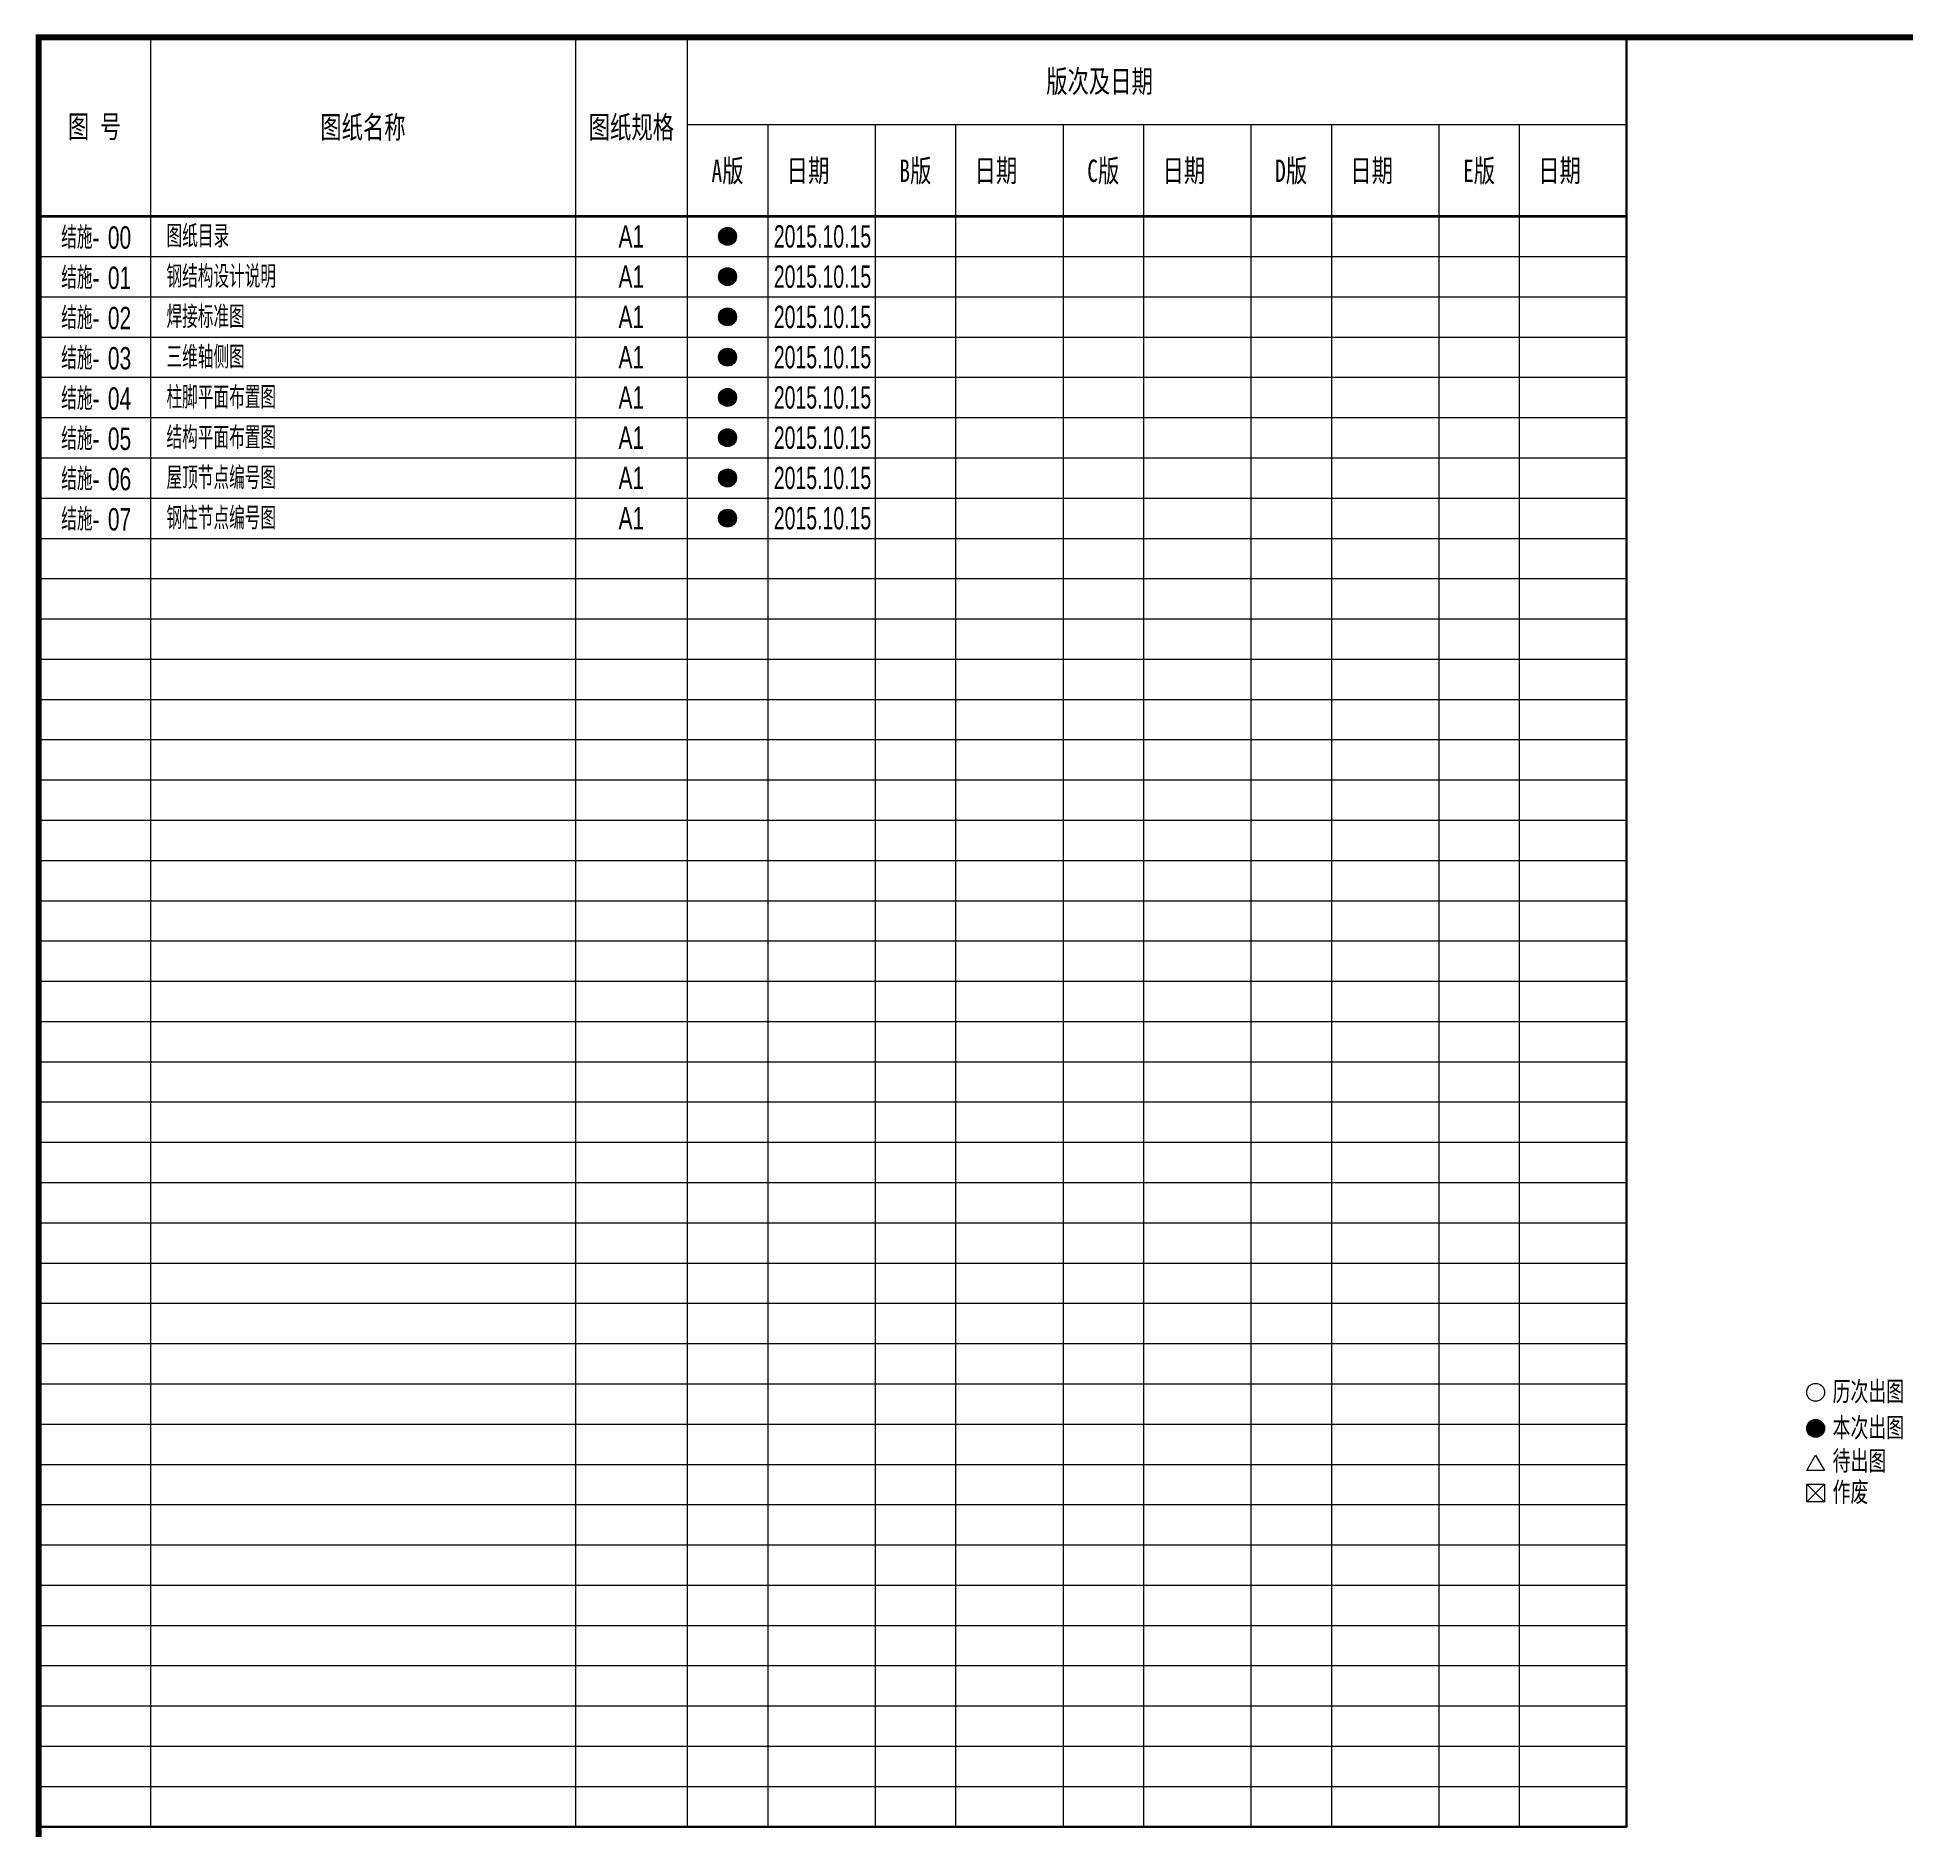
# Model space of a CAD drawing. Header units: millimetres. Extents: x -5285 to 713586, y 0 to 59400.
# Drawn here: x -2815 to 38886, y 18400 to 58400 of the extents above; entities that cross this region are included whole.
import ezdxf
from ezdxf.enums import TextEntityAlignment as Align

# ---------------------------------------------------------------- set-up
doc = ezdxf.new("R2010")
doc.units = ezdxf.units.MM
doc.header["$LTSCALE"] = 1000
doc.layers.get('0').update_dxf_attribs({"lineweight": 15})
for name, color, linetype in [('A_FG', 130, 'Continuous'), ('PUB_TITLE', 4, 'Continuous'), ('PUB_WALL', 255, 'Continuous')]:
    doc.layers.add(name, color=color, linetype=linetype)
for name, color, linetype, lineweight in [('TD-DIM', 7, 'Continuous', 15), ('TK', 252, 'Continuous', 15), ('TK2', 254, 'Continuous', 30)]:
    doc.layers.add(name, color=color, linetype=linetype, lineweight=lineweight)
doc.styles.add('-黑体', font='simhei.ttf', dxfattribs={"width": 0.8})
doc.styles.add('CC', font='simplex', dxfattribs={"bigfont": 'hztxt'})
doc.styles.add('S1', font='simplex', dxfattribs={"width": 0.8, "height": 800})
doc.styles.add('T&D', font='haiwenrs.shx', dxfattribs={"width": 0.7, "bigfont": 'hztxt.shx'})
doc.styles.add('TITLE', font='simhei.ttf', dxfattribs={"width": 0.8})
doc.styles.add('TK', font='complex.shx', dxfattribs={"width": 0.75, "bigfont": 'hztxt.shx'})
doc.styles.add('图框', font='simhei.ttf')

msp = doc.modelspace()

# ---------------------------------------------------------------- texts
at = {"layer": 'TK2', "lineweight": 15, "style": 'TITLE', "width": 0.7}
for s, p in [('版次及日期', (20932.4, 57425)), ('图纸名称', (4465.1, 56400)), ('图纸规格', (10465.1, 56400)), ('图 号', (-1534.9, 56400)), ('A版', (12615.1, 55425)), ('日期', (14415.1, 55425)), ('B版', (16815.1, 55425)), ('日期', (18615.1, 55425)), ('C版', (21015.1, 55425)), ('日期', (22815.1, 55425)), ('D版', (25215.1, 55425)), ('日期', (27015.1, 55425)), ('E版', (29415.1, 55425)), ('日期', (31215.1, 55425))]:
    msp.add_text(s, height=500, dxfattribs=at).set_placement(p, align=Align.MIDDLE)
at = {"layer": 'TK2', "color": 2, "lineweight": 15, "style": 'T&D', "width": 0.7}
for p in [(-2281, 53925.1), (-2281, 53025.1), (-2281, 52125.1), (-2281, 51225.1), (-2281, 50325.1), (-2281, 49425.1), (-2281, 48525.1), (-2281, 47625.1)]:
    msp.add_text('结施-', height=500, dxfattribs=at).set_placement(p, align=Align.MIDDLE_LEFT)
at = {"layer": 'TK2', "color": 3, "lineweight": 15, "style": 'T&D', "width": 0.7}
for s, p in [('图纸目录', (72.9, 53952.6)), ('00', (-1236.9, 53925.1)), ('01', (-1236.9, 53025.1)), ('钢结构设计说明 ', (72.9, 53050)), ('02', (-1236.9, 52125.1)), ('焊接标准图 ', (72.9, 52150)), ('03', (-1236.9, 51225.1)), ('三维轴侧图', (72.9, 51250)), ('04', (-1236.9, 50325.1)), ('柱脚平面布置图', (72.9, 50350)), ('05', (-1236.9, 49425.1)), ('结构平面布置图', (72.9, 49450)), ('屋顶节点编号图', (72.9, 48550)), ('06', (-1236.9, 48525.1)), ('07', (-1236.9, 47625.1)), ('钢柱节点编号图', (72.9, 47650))]:
    msp.add_text(s, height=500, dxfattribs=at).set_placement(p, align=Align.MIDDLE_LEFT)
for p in [(10465.1, 53950), (10465.1, 53050), (10465.1, 52150), (10465.1, 51250), (10465.1, 50350), (10465.1, 49450), (10465.1, 48550), (10465.1, 47650)]:
    msp.add_text('A1', height=500, dxfattribs=at).set_placement(p, align=Align.MIDDLE_CENTER)
at = {"layer": 'TK2', "color": 2, "lineweight": 15, "style": 'T&D', "width": 0.65}
for p in [(14737.7, 53950), (14737.7, 53050), (14737.7, 52150), (14737.7, 51250), (14737.7, 50350), (14737.7, 49450), (14737.7, 48550), (14737.7, 47650)]:
    msp.add_text('2015.10.15', height=500, dxfattribs=at).set_placement(p, align=Align.MIDDLE_CENTER)
at = {"layer": 'TK2', "lineweight": 15, "style": 'T&D', "width": 0.8}
for s, p in [('历次出图', (37319.3, 27863.5)), ('本次出图', (37319.3, 27056.5)), ('待出图', (37319.3, 26312.8)), ('作废', (37319.3, 25612.8))]:
    msp.add_text(s, height=500, dxfattribs=at).set_placement(p)

# ---------------------------------------------------------------- blocks, each defined once
blk = doc.blocks.new('本次出图')
at = {"layer": 'TK2', "lineweight": 15}
blk.add_hatch(color=0, dxfattribs=at).paths.add_polyline_path([(200, 0, 1), (-200, 0, 1)])
at = {"layer": 'TK2', "color": 0, "lineweight": 15}
blk.add_circle((0, 0), 200, dxfattribs=at)
blk = doc.blocks.new('A$C6C48201D')
at = {"layer": 'A_FG'}
h = blk.add_hatch(color=256, dxfattribs=at)
h.paths.add_polyline_path([(98259, -82250), (98259, -82331), (99002, -81715), (98963, -81685), (98913, -81731), (98913, -81707)])
h.paths.add_polyline_path([(99077, -81773), (99042, -81746), (98918, -81853), (98916, -81826), (98260, -82369), (98260, -82450)])
h.paths.add_polyline_path([(98260, -82487), (98261, -82572), (99151, -81830), (99116, -81803), (98915, -81978), (98913, -81947)])
h.paths.add_polyline_path([(99229, -81890), (99194, -81863), (98920, -82104), (98918, -82062), (98552, -82368), (98552, -82430), (98316, -82626), (98331, -82639)])
h.paths.add_polyline_path([(99304, -81948), (99268, -81920), (98922, -82209), (98919, -82187), (98552, -82490), (98552, -82552), (98391, -82684), (98406, -82696)])
h.paths.add_polyline_path([(98552, -82616), (98552, -82676), (98465, -82741), (98481, -82753), (99377, -82005), (99344, -81979), (98920, -82333), (98918, -82308)])
h.paths.add_polyline_path([(99452, -82063), (99419, -82037), (98920, -82458), (98916, -82427), (98552, -82729), (98552, -82809)])
h.paths.add_polyline_path([(98952, -82546), (98970, -82568), (98617, -82858), (98630, -82868), (99531, -82123), (99494, -82095)])
h.paths.add_polyline_path([(99567, -82214), (99567, -82156), (99324, -82359), (99340, -82380), (99289, -82423), (99284, -82389), (99027, -82601), (99044, -82625), (98690, -82914), (98704, -82925)])
h.paths.add_polyline_path([(99566, -82332), (99566, -82275), (99395, -82418), (99412, -82441), (99286, -82544), (99284, -82512), (99100, -82659), (99121, -82684), (98767, -82973), (98781, -82984)])
h.paths.add_polyline_path([(99171, -82718), (99196, -82736), (98840, -83029), (98856, -83042), (99566, -82446), (99566, -82395), (99469, -82474), (99488, -82495), (99287, -82663), (99286, -82627)])
h.paths.add_polyline_path([(99270, -82760), (99256, -82761), (99253, -82791), (99280, -82793), (99286, -82792), (99288, -82751), (99271, -82750)], flags=17)
h.paths.add_polyline_path([(99568, -82519), (99558, -82513), (99541, -82534), (99558, -82557), (99570, -82537)])
at = {"layer": 'PUB_TITLE'}
for p, q in [((109714, -81626), (109714, -83119)), ((118249, -81626), (118249, -87600)), ((116115, -82372), (124650, -82372)), ((116115, -83119), (124650, -83119)), ((120383, -87600), (120383, -83119)), ((122517, -87600), (122517, -83119)), ((116115, -83866), (124650, -83866)), ((116115, -84613), (118249, -84613)), ((120383, -84613), (124650, -84613)), ((116115, -87600), (116115, -85360)), ((116115, -85360), (124650, -85360)), ((118249, -86047), (116115, -86047)), ((124650, -86047), (120383, -86047)), ((116115, -86794), (124650, -86794)), ((124650, -87197), (120383, -87197))]:
    blk.add_line(p, q, dxfattribs=at)
blk.add_lwpolyline([(0, -89100), (0, 0), (126150, 0), (126150, -89100)], close=True, dxfattribs=at)
at = {"layer": 'PUB_TITLE', "const_width": 210}
blk.add_lwpolyline([(3750, -87600), (124650, -87600), (124650, -1500), (3750, -1500)], close=True, dxfattribs=at)
at = {"layer": 'PUB_TITLE'}
blk.add_lwpolyline([(97632, -87600), (97632, -81519), (124650, -81519)], dxfattribs=at)
at = {"layer": 'PUB_TITLE', "const_width": 53.3}
for points in [[(97739, -87600), (97739, -81626), (124650, -81626)], [(107581, -87600), (107581, -81626)], [(109714, -83119), (109714, -81626)], [(116115, -87600), (116115, -81626)], [(97739, -83119), (116115, -83119)], [(116115, -83119), (124650, -83119)]]:
    blk.add_lwpolyline(points, dxfattribs=at)
at = {"layer": 'PUB_WALL'}
blk.add_line((122517, -86794), (124650, -86047), dxfattribs=at)
for s, height, style, width, p in [('北京世纪中天', 400.1, '-黑体', 0.8, (100197, -82154)), ('国际建筑设计有限公司', 360.1, '-黑体', 0.7, (102987, -82118)), ('BEIJING CENTURY PEAK', 213.37, 'TK', 0.75, (100099, -82547)), ('INTERNATION ARCHITECTURAL', 213.37, 'TK', 0.75, (103304, -82531)), (' DESIGNING ', 213.37, 'TK', 0.75, (100519, -82936)), ('CO.LTD', 213.4, 'TK', 0.75, (102143, -82933)), ('AW111010539', 260.86, 'S1', 0.8, (104894, -82921))]:
    blk.add_text(s, height=height, dxfattribs=dict(style=style, width=width)).set_placement(p)
at = {"color": 1, "style": '图框'}
for s, height, p in [('设计项目', 290.5, (116371, -82238)), ('名称', 290.5, (108180, -82832)), ('图纸', 290.5, (108180, -82287)), ('单项名称', 290.5, (116351, -82889)), ('设计编号', 290.5, (116335, -83687)), ('单项编号', 290.5, (120637, -83701)), ('专业负责人', 290.5, (116152, -84513)), ('项目负责人', 290.5, (120426, -84522)), ('专业审核', 290.5, (116317, -85232)), ('审  定', 290.5, (120756, -85231)), ('设', 290, (116544, -85880)), ('计', 290, (117384, -85880)), ('图', 290, (120774, -85824)), ('别', 290, (121614, -85824)), ('制', 290, (116554, -86606)), ('图', 290, (117394, -86606)), ('图', 290, (120792, -86616)), ('号', 290, (121632, -86616)), ('版', 249, (120799, -87116)), ('次', 249, (121699, -87116)), ('校', 290, (116540, -87397)), ('对', 290, (117380, -87397)), ('日', 249, (120782, -87504)), ('期', 249, (121683, -87504))]:
    blk.add_text(s, height=height, dxfattribs=at).set_placement(p)
for s, height, style, p in [('西宁百姓大舞台', 209.1, '图框', (120247, -82145)), ('甲级', 304.3, 'CC', (103931, -82944)), ('******', 290.5, '图框', (118744, -83666)), ('01', 290.5, '图框', (123369, -83666)), ('结施', 290.5, '图框', (123002, -85827)), ('A 版', 290.5, '图框', (123082, -87137)), ('07', 290.5, '图框', (123700, -86702)), ('2015.10', 232.4, '图框', (122969, -87479))]:
    blk.add_text(s, height=height, dxfattribs=dict(style=style)).set_placement(p)
at = {"color": 6, "style": '图框'}
for s, height, p in [('注', 290, (109819, -84320)), ('册', 290, (110449, -84320)), ('建', 290, (111079, -84320)), ('筑', 290, (111709, -84320)), ('师', 290, (112339, -84320)), ('印', 290, (112970, -84320)), ('章', 290, (113600, -84320)), ('设', 332, (100620, -85700)), ('计', 332, (101340, -85700)), ('专', 332, (102060, -85700)), ('用', 332, (102781, -85700)), ('章', 332, (103501, -85700)), ('注', 290, (109845, -86672)), ('册', 290, (110476, -86672)), ('结', 290, (111106, -86672)), ('构', 290, (111736, -86672)), ('师', 290, (112366, -86672)), ('印', 290, (112996, -86672)), ('章', 290, (113627, -86672))]:
    blk.add_text(s, height=height, dxfattribs=at).set_placement(p)

# ---------------------------------------------------------------- linework, layer by layer
at = {"layer": 'TK', "lineweight": 30}
msp.add_lwpolyline([(-2784.9, 58400), (32715.1, 58400), (32715.1, 18400), (-2784.9, 18400)], close=True, dxfattribs=at)
at = {"layer": 'TK2', "lineweight": 15}
for p, q in [((-284.9, 58400), (-284.9, 18400)), ((9215.1, 58400), (9215.1, 18400)), ((9215.1, 58400), (9215.1, 18400)), ((11715.1, 58400), (11715.1, 18400)), ((32715.1, 18400), (32715.1, 58400)), ((11715.1, 56450), (32715.1, 56450)), ((13515.1, 56450), (13515.1, 18400)), ((15915.1, 56450), (15915.1, 18400)), ((17715.1, 56450), (17715.1, 18400)), ((20115.1, 56450), (20115.1, 18400)), ((21915.1, 56450), (21915.1, 18400)), ((24315.1, 56450), (24315.1, 18400)), ((26115.1, 56450), (26115.1, 18400)), ((28515.1, 56450), (28515.1, 18400)), ((30315.1, 56450), (30315.1, 18400)), ((-2784.9, 54400), (32715.1, 54400)), ((-2784.9, 53500), (32715.1, 53500)), ((-2784.9, 52600), (32715.1, 52600)), ((-2784.9, 51700), (32715.1, 51700)), ((-2784.9, 50800), (32715.1, 50800)), ((-2784.9, 49900), (32715.1, 49900)), ((-2784.9, 49000), (32715.1, 49000)), ((-2784.9, 48100), (32715.1, 48100)), ((-2784.9, 47200), (32715.1, 47200)), ((-2784.9, 46300), (32715.1, 46300)), ((-2784.9, 45400), (32715.1, 45400)), ((-2784.9, 44500), (32715.1, 44500)), ((-2784.9, 43600), (32715.1, 43600)), ((-2784.9, 42700), (32715.1, 42700)), ((-2784.9, 41800), (32715.1, 41800)), ((-2784.9, 40900), (32715.1, 40900)), ((-2784.9, 40000), (32715.1, 40000)), ((-2784.9, 39100), (32715.1, 39100)), ((-2784.9, 38200), (32715.1, 38200)), ((-2784.9, 37300), (32715.1, 37300)), ((-2784.9, 36400), (32715.1, 36400)), ((-2784.9, 35500), (32715.1, 35500)), ((-2784.9, 34600), (32715.1, 34600)), ((-2784.9, 33700), (32715.1, 33700)), ((-2784.9, 32800), (32715.1, 32800)), ((-2784.9, 31900), (32715.1, 31900)), ((-2784.9, 31000), (32715.1, 31000)), ((-2784.9, 30100), (32715.1, 30100)), ((-2784.9, 29200), (32715.1, 29200)), ((-2784.9, 28300), (32715.1, 28300)), ((-2784.9, 27400), (32715.1, 27400)), ((-2784.9, 26500), (32715.1, 26500)), ((-2784.9, 25600), (32715.1, 25600)), ((-2784.9, 24700), (32715.1, 24700)), ((-2784.9, 23800), (32715.1, 23800)), ((-2784.9, 22900), (32715.1, 22900)), ((-2784.9, 22000), (32715.1, 22000)), ((-2784.9, 21100), (32715.1, 21100)), ((-2784.9, 20200), (32715.1, 20200)), ((-2784.9, 19300), (32715.1, 19300))]:
    msp.add_line(p, q, dxfattribs=at)
at = {"layer": 'TK2', "color": 2, "lineweight": 15}
for p, q in [((36740, 26060.1), (37140, 25660.1)), ((37140, 26060.1), (36740, 25660.1))]:
    msp.add_line(p, q, dxfattribs=at)
at = {"layer": 'TK2', "lineweight": 15, "const_width": 60}
msp.add_lwpolyline([(32715.1, 54400), (-2784.9, 54400)], dxfattribs=at)
at = {"layer": 'TK2', "color": 2, "lineweight": 15}
for points in [[(36740, 26360.1), (36940, 26706.5), (37140, 26360.1)], [(36740, 25660.1), (36740, 26060.1), (37140, 26060.1), (37140, 25660.1)]]:
    msp.add_lwpolyline(points, close=True, dxfattribs=at)
msp.add_circle((36940, 28110.8), 200, dxfattribs=at)

# ---------------------------------------------------------------- block references
at = {"layer": 'TD-DIM', "ltscale": 0.5, "xscale": 0.6666666666666666, "yscale": 0.6666666666666666, "zscale": 0.6666666666666666}
msp.add_blockref('A$C6C48201D', (-5284.9, 59400), dxfattribs=at)
at = {"layer": 'TK2', "color": 2}
for p in [(12615.1, 53950), (12615.1, 53050), (12615.1, 52150), (12615.1, 51250), (12615.1, 50350), (12615.1, 49450), (12615.1, 48550), (12615.1, 47650), (36940, 27303.9)]:
    msp.add_blockref('本次出图', p, dxfattribs=at)

msp.set_redraw_order([(e.dxf.handle, doc.entitydb.next_handle()) for e in msp.query("TEXT MTEXT ATTDEF DIMENSION ARC_DIMENSION")])  # texts and dimensions are drawn at this point

doc.saveas('drawing.dxf')
